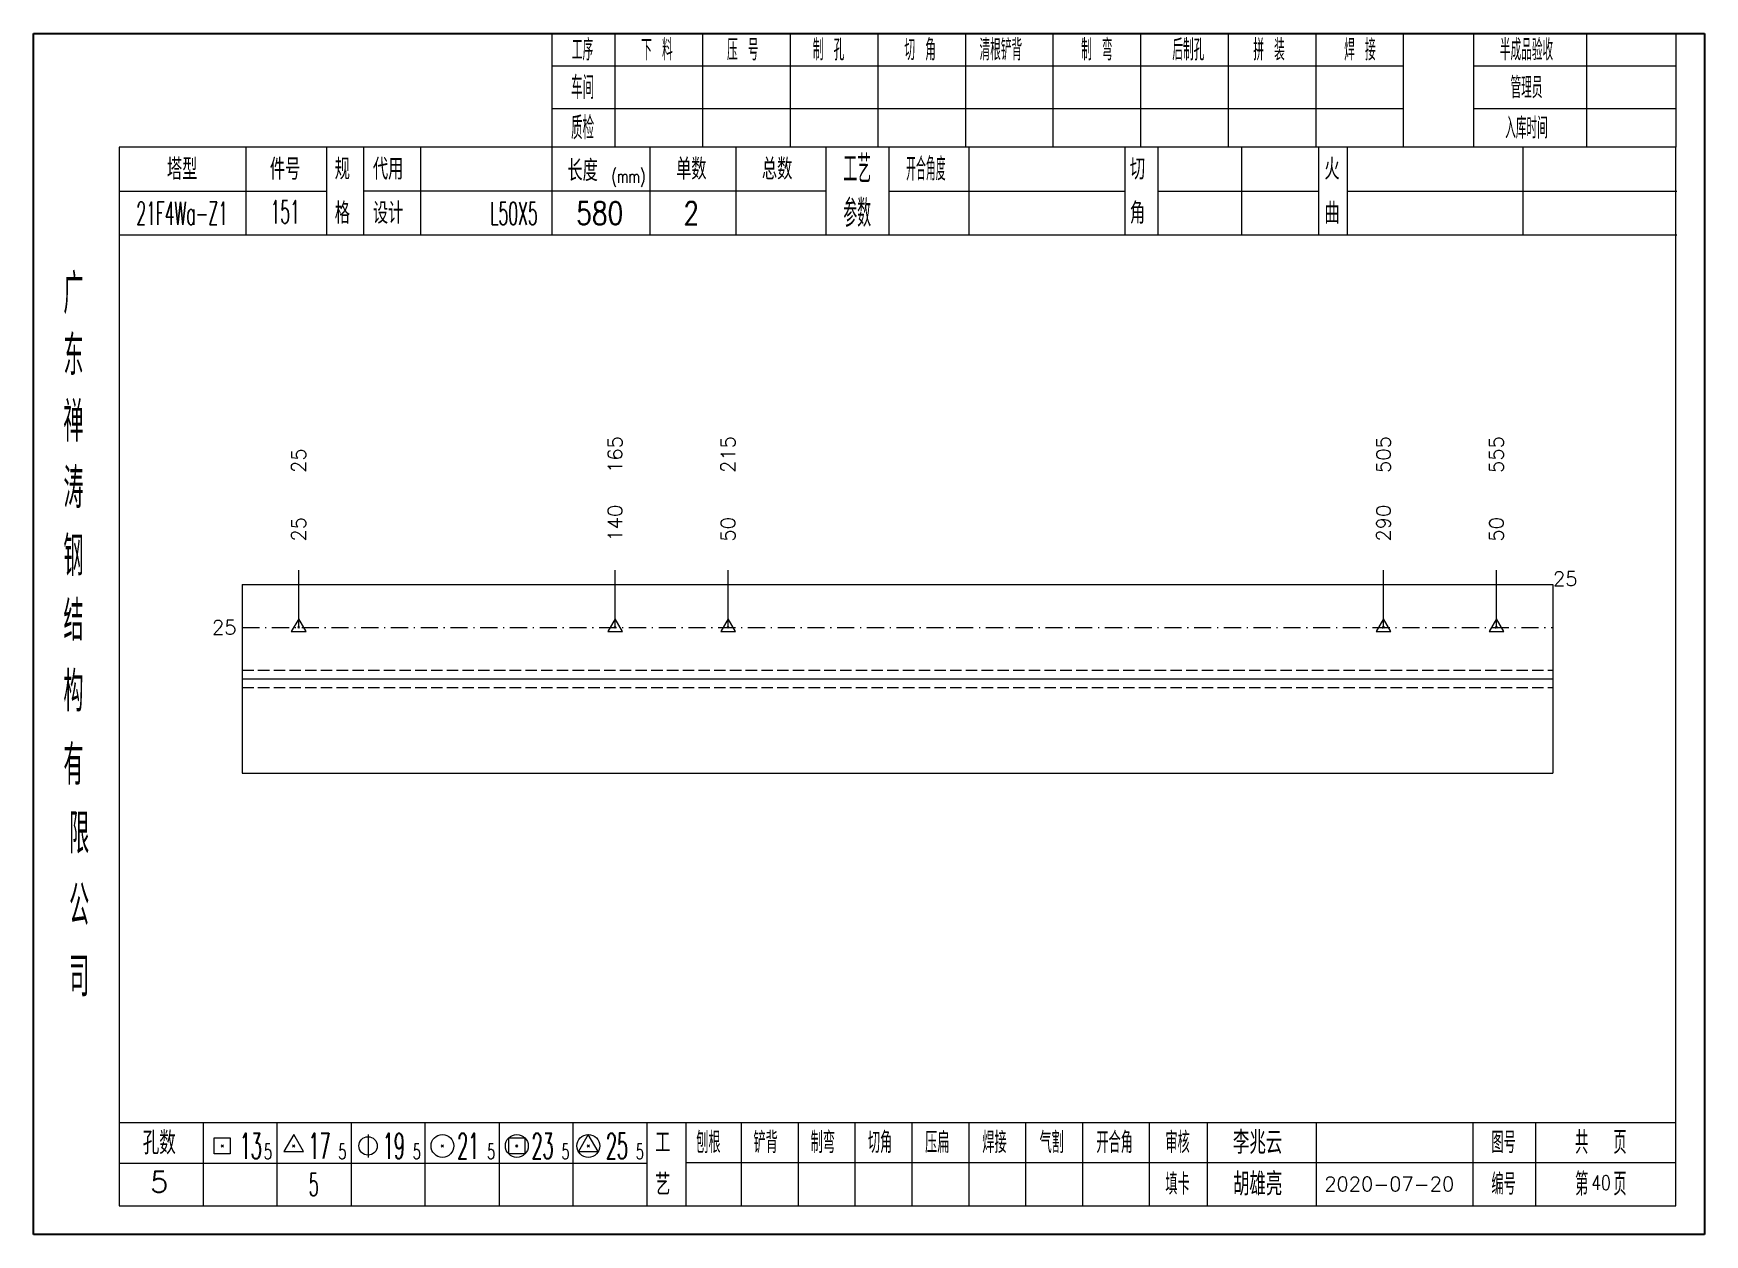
# Model space of a CAD drawing. Extents: x 1310 to 15542, y -76 to 8381.
# Drawn here: x 13689.5 to 13981.6, y 5793.7 to 6003.7 of the extents above; entities that cross this region are included whole.
import ezdxf
from ezdxf.enums import TextEntityAlignment as Align

# ---------------------------------------------------------------- set-up
doc = ezdxf.new("R2010")
doc.units = 0
doc.header["$MEASUREMENT"] = 0
doc.linetypes.add('一点画线', pattern=[5.2, 3, -1, 0.2, -1])
doc.linetypes.add('虚线', pattern=[2.75, 2, -0.75])
doc.layers.get('0').update_dxf_attribs({"linetype": 'CONTINUOUS', "lineweight": 25})
for name, color, linetype, lineweight in [('1', 7, 'CONTINUOUS', 25), ('4', 7, 'CONTINUOUS', 25), ('5', 7, 'CONTINUOUS', 25)]:
    doc.layers.add(name, color=color, linetype=linetype, lineweight=lineweight)
doc.styles.get("Standard").update_dxf_attribs({"font": 'simplex.shx', "width": 0.7, "height": 3, "bigfont": 'gbhzfs.shx'})

msp = doc.modelspace()

# ---------------------------------------------------------------- texts
at = {"color": 7, "linetype": 'Continuous', "lineweight": 13}
for s, p in [('25', (13735.868, 5926.824)), ('165', (13791.175, 5926.824)), ('215', (13810.928, 5926.824)), ('505', (13925.493, 5926.824)), ('555', (13945.245, 5926.824))]:
    msp.add_text(s, height=2.5, rotation=90, dxfattribs=at).set_placement(p, align=Align.MIDDLE_LEFT)
at = {"color": 8, "linetype": 'Continuous', "lineweight": 9}
for s, p in [('25', (13735.868, 5914.824)), ('140', (13791.175, 5914.824)), ('50', (13810.928, 5914.824)), ('290', (13925.493, 5914.824)), ('50', (13945.245, 5914.824))]:
    msp.add_text(s, height=2.5, rotation=90, dxfattribs=at).set_placement(p, align=Align.MIDDLE_LEFT)
at = {"color": 7, "linetype": 'Continuous', "lineweight": 13}
msp.add_text('25', height=2.5, dxfattribs=at).set_placement((13955.122, 5908.324), align=Align.MIDDLE_LEFT)
msp.add_text('25', height=2.5, dxfattribs=at).set_placement((13724.992, 5899.824), align=Align.MIDDLE_RIGHT)
at = {"layer": '4', "color": 1, "linetype": 'Continuous', "lineweight": 25}
for s, height, width, p in [('工序', 3.7, 0.7, (13785.492, 6000.781)), ('下 料', 3.7, 0.7, (13798.492, 6000.781)), ('压 号', 3.7, 0.7, (13813.492, 6000.781)), ('制 孔', 3.7, 0.7, (13828.492, 6000.781)), ('切 角', 3.7, 0.7, (13844.492, 6000.781)), ('清根铲背 ', 3.7, 0.7, (13859.492, 6000.781)), (' 制 弯', 3.7, 0.7, (13874.492, 6000.781)), (' 后制孔', 3.7, 0.7, (13890.492, 6000.781)), ('拼 装', 3.7, 0.7, (13905.492, 6000.781)), (' 焊 接', 3.7, 0.7, (13920.492, 6000.781)), ('半成品验收', 3.7, 0.7, (13950.492, 6000.781)), ('车间', 4, 0.7, (13785.492, 5994.181)), ('管理员', 3.7, 0.7, (13950.492, 5994.181)), ('质检', 4, 0.7, (13785.492, 5987.121)), ('入库时间', 3.7, 0.7, (13950.492, 5987.121)), ('工艺', 4.8, 0.7, (13833.492, 5979.941)), ('(mm)', 2.24, 0.7, (13793.492, 5978.681)), ('开合角度', 4, 0.6, (13845.492, 5979.941)), ('21F4Wa-Z1', 4, 0.5, (13715.492, 5972.201)), ('151', 4, 0.5, (13733.492, 5972.451)), ('L50X5', 4, 0.5, (13773.492, 5972.181)), ('580', 4, 0.8, (13788.492, 5972.231)), ('2', 4, 0.8, (13804.492, 5972.231)), ('参数', 4.8, 0.7, (13833.492, 5972.231)), ('广', 6.96, 0.7, (13696.492, 5958.151)), ('东', 6.96, 0.7, (13696.492, 5947.361)), ('禅', 6.96, 0.7, (13696.492, 5935.771)), ('涛', 6.96, 0.7, (13696.492, 5924.171)), ('钢', 6.96, 0.7, (13696.492, 5912.281)), ('结', 6.96, 0.7, (13696.492, 5900.971)), ('构', 6.96, 0.7, (13696.492, 5888.591)), ('有', 6.96, 0.7, (13696.492, 5875.781)), ('限', 6.96, 0.7, (13697.492, 5863.781)), ('公', 6.96, 0.7, (13697.492, 5851.241)), ('司', 6.96, 0.7, (13697.492, 5838.761)), ('13', 4.47, 0.5, (13727.492, 5809.181)), ('17', 4.47, 0.5, (13739.492, 5809.181)), ('19', 4.47, 0.5, (13752.492, 5809.181)), ('21', 4.47, 0.5, (13765.492, 5809.181)), ('23', 4.47, 0.5, (13778.492, 5809.181)), ('25', 4.47, 0.5, (13791.492, 5809.181)), ('刨根', 3.7, 0.8, (13807.492, 5809.781)), ('铲背', 3.7, 0.8, (13817.492, 5809.781)), ('制弯', 3.7, 0.8, (13827.492, 5809.781)), ('切角', 3.7, 0.8, (13837.492, 5809.781)), ('压扁', 3.7, 0.8, (13847.492, 5809.781)), ('焊接', 3.7, 0.8, (13857.492, 5809.781)), ('气割', 3.7, 0.8, (13867.492, 5809.781)), ('开合角', 3.7, 0.8, (13878.492, 5809.781)), ('审核', 3.7, 0.8, (13889.492, 5809.781)), ('图号', 3.7, 0.8, (13946.492, 5809.781)), ('共  页', 4, 0.8, (13963.492, 5809.781)), ('5', 2.68, 0.6, (13730.492, 5808.181)), ('5', 2.68, 0.6, (13743.492, 5808.181)), ('5', 2.68, 0.6, (13756.492, 5808.181)), ('5', 2.68, 0.6, (13769.492, 5808.181)), ('5', 2.68, 0.6, (13782.492, 5808.181)), ('5', 2.68, 0.6, (13795.492, 5808.181)), ('填卡', 3.7, 0.8, (13889.492, 5802.511)), ('编号', 3.7, 0.8, (13946.492, 5802.511)), ('第  页', 4, 0.8, (13963.492, 5802.511)), ('5', 4, 0.5, (13738.492, 5802.431))]:
    msp.add_text(s, height=height, dxfattribs=dict(at, width=width)).set_placement(p, align=Align.MIDDLE_CENTER)
for s, height, p in [('塔型', 3.7, (13715.492, 5979.911)), ('件号', 3.7, (13733.492, 5979.911)), ('规', 3.7, (13743.492, 5979.941)), ('代用', 3.7, (13751.492, 5979.941)), ('长度', 3.7, (13785.492, 5979.681)), ('单数', 3.7, (13804.492, 5979.941)), ('总数', 3.7, (13819.492, 5979.941)), ('切', 3.7, (13882.492, 5979.941)), ('火', 3.7, (13916.492, 5979.941)), ('格', 3.7, (13743.492, 5972.231)), ('设计', 3.7, (13751.492, 5972.231)), ('角', 3.7, (13882.492, 5972.231)), ('曲', 3.7, (13916.492, 5972.231)), ('孔数', 4, (13711.492, 5809.701)), ('工', 3.7, (13799.492, 5809.781)), ('李兆云', 4, (13903.492, 5809.781)), ('5', 3.7, (13711.492, 5802.871)), ('艺', 3.7, (13799.492, 5802.431)), ('胡雄亮', 4, (13903.492, 5802.511)), ('2020-07-20', 2.5, (13926.492, 5802.511))]:
    msp.add_text(s, height=height, dxfattribs=at).set_placement(p, align=Align.MIDDLE_CENTER)
at = {"layer": '4', "color": 6, "linetype": 'Continuous', "lineweight": 25, "width": 0.8}
msp.add_text('40', height=2.5, dxfattribs=at).set_placement((13963.517, 5802.739), align=Align.MIDDLE_CENTER)

# ---------------------------------------------------------------- blocks, each defined once
blk = doc.blocks.new('孔17.5')
at = {"layer": '5', "color": 7, "linetype": 'Continuous', "lineweight": 13}
for p, q in [((0, 1), (-0.866, -0.5)), ((-0.1, -0.1), (0.1, 0.1)), ((0.1, -0.1), (-0.1, 0.1)), ((0.866, -0.5), (0, 1)), ((-0.866, -0.5), (0.866, -0.5))]:
    blk.add_line(p, q, dxfattribs=at)
blk = doc.blocks.new('CTJGK')
at = {"color": 6, "linetype": 'Continuous'}
for p, q in [((0, 209.97), (292.13, 209.97)), ((0, 0), (0, 209.97)), ((292.13, 209.97), (292.13, 0)), ((292.13, 0), (0, 0))]:
    blk.add_line(p, q, dxfattribs=at)

# ---------------------------------------------------------------- linework, layer by layer
at = {"color": 7, "linetype": 'Continuous', "lineweight": 13}
for p, q in [((13735.868, 5899.824), (13735.868, 5909.824)), ((13791.175, 5899.824), (13791.175, 5909.824)), ((13810.928, 5899.824), (13810.928, 5909.824)), ((13925.493, 5899.824), (13925.493, 5909.824)), ((13945.245, 5899.824), (13945.245, 5909.824))]:
    msp.add_line(p, q, dxfattribs=at)
at = {"color": 7, "linetype": 'Continuous', "lineweight": 18}
for p, q in [((13725.992, 5907.324), (13725.992, 5874.324)), ((13725.992, 5907.324), (13955.122, 5907.324)), ((13955.122, 5907.324), (13955.122, 5874.324)), ((13725.992, 5890.824), (13955.122, 5890.824))]:
    msp.add_line(p, q, dxfattribs=at)
at = {"color": 3, "linetype": '一点画线', "lineweight": 13}
msp.add_line((13725.992, 5899.824), (13955.122, 5899.824), dxfattribs=at)
at = {"color": 1, "linetype": '虚线', "lineweight": 18}
for p, q in [((13725.992, 5892.324), (13955.122, 5892.324)), ((13725.992, 5889.324), (13955.122, 5889.324))]:
    msp.add_line(p, q, dxfattribs=at)
at = {"layer": '1', "color": 7, "linetype": 'Continuous', "lineweight": 18}
msp.add_line((13725.992, 5874.324), (13955.122, 5874.324), dxfattribs=at)
at = {"layer": '4', "color": 1, "linetype": 'Continuous', "lineweight": 18}
for p, q in [((13689.492, 6003.651), (13689.492, 5793.681)), ((13981.622, 6003.651), (13689.492, 6003.651)), ((13780.122, 6003.651), (13780.122, 5983.811)), ((13791.152, 6003.651), (13791.152, 5983.791)), ((13806.462, 6003.651), (13806.462, 5983.791)), ((13821.782, 6003.651), (13821.782, 5983.791)), ((13837.092, 6003.651), (13837.092, 5983.791)), ((13852.402, 6003.651), (13852.402, 5983.791)), ((13867.712, 6003.651), (13867.712, 5983.791)), ((13883.032, 6003.651), (13883.032, 5983.791)), ((13898.342, 6003.651), (13898.342, 5983.791)), ((13913.652, 6003.651), (13913.652, 5983.791)), ((13928.962, 6003.651), (13928.962, 5983.811)), ((13928.962, 6003.651), (13928.962, 5983.791)), ((13941.242, 6003.651), (13941.242, 5983.791)), ((13960.992, 6003.651), (13960.992, 5983.791)), ((13976.572, 6003.651), (13976.572, 5983.791)), ((13981.622, 5973.851), (13981.622, 6003.651)), ((13928.962, 5997.921), (13780.122, 5997.921)), ((13976.572, 5997.921), (13941.242, 5997.921)), ((13928.962, 5990.441), (13780.122, 5990.441)), ((13976.572, 5990.441), (13941.242, 5990.441)), ((13704.502, 5983.791), (13704.502, 5798.731)), ((13976.572, 5983.791), (13704.502, 5983.791)), ((13726.622, 5983.801), (13726.622, 5968.381)), ((13740.772, 5968.381), (13740.772, 5983.791)), ((13747.272, 5968.381), (13747.272, 5983.791)), ((13757.142, 5983.791), (13757.142, 5968.381)), ((13780.122, 5983.811), (13780.122, 5968.381)), ((13797.242, 5983.791), (13797.242, 5968.381)), ((13812.292, 5983.791), (13812.292, 5968.381)), ((13827.992, 5983.791), (13827.992, 5968.381)), ((13839.052, 5983.791), (13839.052, 5968.381)), ((13853.002, 5983.791), (13853.002, 5968.381)), ((13880.302, 5983.791), (13880.302, 5968.381)), ((13886.062, 5983.791), (13886.062, 5968.381)), ((13900.682, 5983.791), (13900.682, 5968.381)), ((13914.142, 5983.791), (13914.142, 5968.381)), ((13919.132, 5983.791), (13919.132, 5968.381)), ((13949.872, 5983.791), (13949.872, 5968.381)), ((13976.572, 5798.731), (13976.572, 5983.791)), ((13740.772, 5976.031), (13704.502, 5976.031)), ((13827.992, 5976.081), (13747.272, 5976.081)), ((13839.052, 5976.081), (13880.302, 5976.081)), ((13886.062, 5976.081), (13914.142, 5976.081)), ((13919.132, 5976.081), (13976.752, 5976.081)), ((13981.622, 5793.681), (13981.622, 5973.851)), ((13976.752, 5968.381), (13704.502, 5968.381)), ((13704.502, 5813.261), (13976.572, 5813.261)), ((13719.192, 5813.261), (13719.192, 5798.731)), ((13732.122, 5798.731), (13732.122, 5813.261)), ((13745.052, 5813.261), (13745.052, 5798.731)), ((13757.972, 5798.731), (13757.972, 5813.261)), ((13770.902, 5813.261), (13770.902, 5798.731)), ((13783.832, 5798.731), (13783.832, 5813.261)), ((13796.752, 5798.731), (13796.752, 5813.261)), ((13803.622, 5798.731), (13803.622, 5813.261)), ((13813.282, 5798.731), (13813.282, 5813.261)), ((13823.222, 5798.731), (13823.222, 5813.261)), ((13833.162, 5798.731), (13833.162, 5813.261)), ((13843.112, 5798.731), (13843.112, 5813.261)), ((13853.052, 5798.731), (13853.052, 5813.261)), ((13862.992, 5798.731), (13862.992, 5813.261)), ((13872.942, 5798.731), (13872.942, 5813.261)), ((13884.582, 5798.731), (13884.582, 5813.261)), ((13894.732, 5798.731), (13894.732, 5813.261)), ((13913.792, 5798.731), (13913.792, 5813.261)), ((13941.172, 5798.731), (13941.172, 5813.261)), ((13952.132, 5798.731), (13952.132, 5813.261)), ((13796.752, 5806.131), (13704.502, 5806.131)), ((13803.582, 5806.291), (13976.572, 5806.291)), ((13704.502, 5798.731), (13976.572, 5798.731)), ((13689.492, 5793.681), (13981.622, 5793.681))]:
    msp.add_line(p, q, dxfattribs=at)
at = {"layer": '4', "color": 7, "linetype": 'Continuous', "lineweight": 13}
for p, q in [((13721.078, 5807.767), (13721.078, 5810.595)), ((13721.078, 5810.595), (13723.906, 5810.595)), ((13723.906, 5810.595), (13723.906, 5807.767)), ((13734.992, 5811.181), (13733.26, 5808.181)), ((13736.724, 5808.181), (13734.992, 5811.181)), ((13747.992, 5811.181), (13747.992, 5807.181)), ((13772.578, 5807.767), (13772.578, 5810.595)), ((13772.578, 5810.595), (13775.406, 5810.595)), ((13775.406, 5810.595), (13775.406, 5807.767)), ((13786.492, 5811.181), (13784.76, 5808.181)), ((13788.224, 5808.181), (13786.492, 5811.181)), ((13723.906, 5807.767), (13721.078, 5807.767)), ((13722.292, 5808.981), (13722.692, 5809.381)), ((13722.692, 5808.981), (13722.292, 5809.381)), ((13733.26, 5808.181), (13736.724, 5808.181)), ((13734.792, 5808.981), (13735.192, 5809.381)), ((13735.192, 5808.981), (13734.792, 5809.381)), ((13760.792, 5808.981), (13761.192, 5809.381)), ((13761.192, 5808.981), (13760.792, 5809.381)), ((13775.406, 5807.767), (13772.578, 5807.767)), ((13773.792, 5808.981), (13774.192, 5809.381)), ((13774.192, 5808.981), (13773.792, 5809.381)), ((13784.76, 5808.181), (13788.224, 5808.181)), ((13786.292, 5808.981), (13786.692, 5809.381)), ((13786.692, 5808.981), (13786.292, 5809.381))]:
    msp.add_line(p, q, dxfattribs=at)
for centre, radius in [((13747.992, 5809.181), 1.6), ((13760.992, 5809.181), 2), ((13773.992, 5809.181), 2), ((13786.492, 5809.181), 2)]:
    msp.add_circle(centre, radius, dxfattribs=at)

# ---------------------------------------------------------------- block references
at = {"color": 0, "linetype": 'Continuous'}
msp.add_blockref('CTJGK', (13689.492, 5793.681), dxfattribs=at)
at = {"color": 8, "linetype": 'Continuous', "lineweight": 9, "xscale": 1.5, "yscale": 1.5, "zscale": 1.5}
for p in [(13735.868, 5899.824), (13791.175, 5899.824), (13810.928, 5899.824), (13925.493, 5899.824), (13945.245, 5899.824)]:
    msp.add_blockref('孔17.5', p, dxfattribs=at)

msp.set_redraw_order([(e.dxf.handle, doc.entitydb.next_handle()) for e in msp.query("TEXT MTEXT ATTDEF DIMENSION ARC_DIMENSION")])  # texts and dimensions are drawn at this point

doc.saveas('drawing.dxf')
